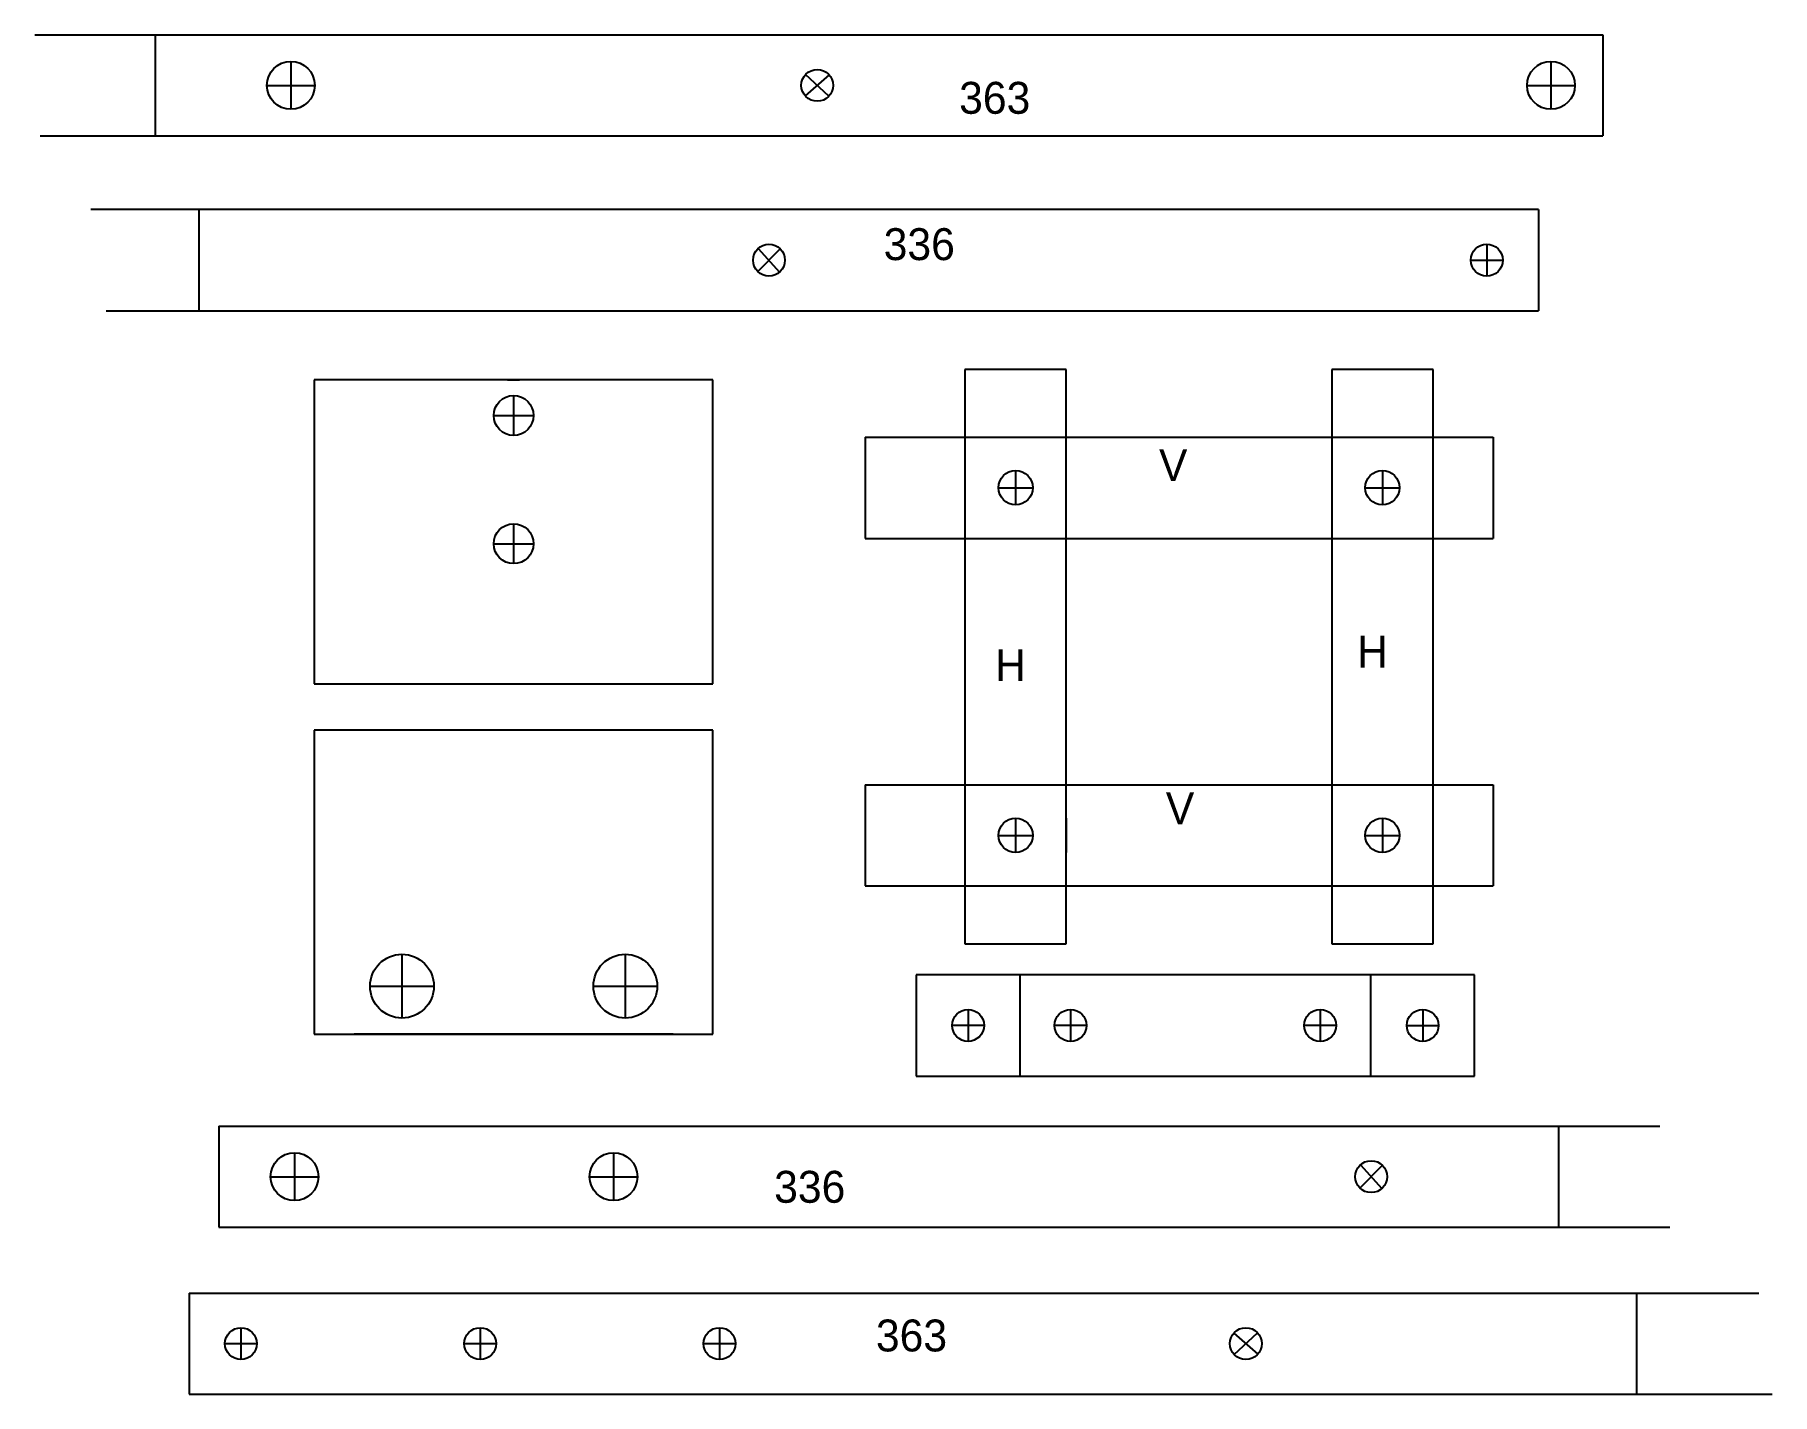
# Model space of a CAD drawing. Header units: millimetres. Extents: x -15418 to 43885, y -27590 to 23052.
# Drawn here: x 19950.1 to 20168, y 11415.6 to 11586.1 of the extents above; entities that cross this region are included whole.
import ezdxf

# ---------------------------------------------------------------- set-up
doc = ezdxf.new("R2010")
doc.units = ezdxf.units.MM
doc.header["$LTSCALE"] = 0.5
doc.layers.add('Layer1', color=1, linetype='Continuous')

msp = doc.modelspace()

# ---------------------------------------------------------------- texts
at = {"layer": 'Layer1', "transparency": 33554661}
for s, p in [('363', (20066.0306, 11576.2367)), ('336', (20056.5708, 11557.884)), ('V', (20091.0901, 11530.1663)), ('H', (20115.9274, 11506.7852)), ('H', (20070.5352, 11505.0744)), ('V', (20091.9467, 11487.111)), ('336', (20042.8377, 11439.6538)), ('363', (20055.5961, 11421.0073))]:
    msp.add_text(s, height=4, dxfattribs=at).set_placement(p)

# ---------------------------------------------------------------- linework, layer by layer
at = {"layer": 'Layer1', "transparency": 33554661}
for p, q in [((19950.1274, 11586.1498), (20146.7396, 11586.1498)), ((19965.2396, 11586.1498), (19965.2396, 11573.4498)), ((20146.7396, 11586.1498), (20146.7396, 11573.4498)), ((19982.2396, 11582.7998), (19982.2396, 11576.7998)), ((20140.2396, 11582.7998), (20140.2396, 11576.7998)), ((19979.2396, 11579.7998), (19985.2396, 11579.7998)), ((20049.7552, 11581.1048), (20046.724, 11578.4948)), ((20049.7049, 11578.4386), (20046.7743, 11581.161)), ((20137.2396, 11579.7998), (20143.2396, 11579.7998)), ((19950.7978, 11573.4498), (20146.7396, 11573.4498)), ((20138.6882, 11564.2247), (19957.1745, 11564.2247)), ((19970.6882, 11564.2247), (19970.6882, 11551.5247)), ((20138.6882, 11564.2247), (20138.6882, 11551.5247)), ((20132.1882, 11559.8747), (20132.1882, 11555.8747)), ((20040.7833, 11556.4512), (20043.5931, 11559.2981)), ((20040.8475, 11559.3588), (20043.5289, 11556.3906)), ((20130.1882, 11557.8747), (20134.1882, 11557.8747)), ((19959.0648, 11551.5247), (20138.6882, 11551.5247)), ((19985.1696, 11542.8536), (19985.1696, 11504.7536)), ((20035.1696, 11542.8536), (19985.1696, 11542.8536)), ((20009.4196, 11542.8536), (20010.9196, 11542.8536)), ((20035.1696, 11504.7536), (20035.1696, 11542.8536)), ((20066.7588, 11544.1667), (20066.7588, 11472.1388)), ((20079.4588, 11544.1667), (20066.7588, 11544.1667)), ((20079.4588, 11472.1388), (20079.4588, 11544.1667)), ((20112.7588, 11544.1667), (20112.7588, 11472.1388)), ((20125.4588, 11544.1667), (20112.7588, 11544.1667)), ((20125.4588, 11472.1388), (20125.4588, 11544.1667)), ((20010.1696, 11540.8936), (20010.1696, 11535.8936)), ((20007.6696, 11538.3936), (20012.6696, 11538.3936)), ((20054.2627, 11535.6859), (20133.0114, 11535.6859)), ((20054.2627, 11535.6859), (20054.2627, 11522.9859)), ((20133.0114, 11535.6859), (20133.0114, 11522.9859)), ((20073.1088, 11531.4859), (20073.1088, 11527.1859)), ((20119.1088, 11531.4859), (20119.1088, 11527.1859)), ((20070.9588, 11529.3359), (20075.2588, 11529.3359)), ((20116.9588, 11529.3359), (20121.2588, 11529.3359)), ((20010.1696, 11524.8136), (20010.1696, 11519.8136)), ((20054.2627, 11522.9859), (20133.0114, 11522.9859)), ((20007.6696, 11522.3136), (20012.6696, 11522.3136)), ((19985.1696, 11504.7536), (20035.1696, 11504.7536)), ((19985.1696, 11498.917), (19985.1696, 11460.817)), ((20035.1696, 11498.917), (19985.1696, 11498.917)), ((20035.1696, 11460.817), (20035.1696, 11498.917)), ((20054.2627, 11492.0859), (20133.0114, 11492.0859)), ((20054.2627, 11492.0859), (20054.2627, 11479.3859)), ((20133.0114, 11492.0859), (20133.0114, 11479.3859)), ((20073.1088, 11487.8859), (20073.1088, 11483.5859)), ((20079.4588, 11487.8859), (20079.4588, 11483.5859)), ((20119.1088, 11487.8859), (20119.1088, 11483.5859)), ((20070.9588, 11485.7359), (20075.2588, 11485.7359)), ((20116.9588, 11485.7359), (20121.2588, 11485.7359)), ((20054.2627, 11479.3859), (20133.0114, 11479.3859)), ((19996.1696, 11470.817), (19996.1696, 11462.817)), ((20024.1696, 11470.817), (20024.1696, 11462.817)), ((20066.7588, 11472.1388), (20079.4588, 11472.1388)), ((20112.7588, 11472.1388), (20125.4588, 11472.1388)), ((20130.6531, 11468.2456), (20060.6531, 11468.2456)), ((20060.6531, 11468.2456), (20060.6531, 11455.5456)), ((20073.6531, 11468.2456), (20073.6531, 11455.5456)), ((20117.6531, 11455.5456), (20117.6531, 11468.2456)), ((20130.6531, 11455.5456), (20130.6531, 11468.2456)), ((19992.1696, 11466.817), (20000.1696, 11466.817)), ((20020.1696, 11466.817), (20028.1696, 11466.817)), ((20067.1531, 11463.8956), (20067.1531, 11459.8956)), ((20080.0031, 11463.8956), (20080.0031, 11459.8956)), ((20111.3031, 11463.8956), (20111.3031, 11459.8956)), ((20124.1531, 11463.8956), (20124.1531, 11459.8956)), ((20069.1531, 11461.8956), (20065.1531, 11461.8956)), ((20082.0031, 11461.8956), (20078.0031, 11461.8956)), ((20113.3031, 11461.8956), (20109.3031, 11461.8956)), ((20122.1531, 11461.8956), (20126.1531, 11461.8956)), ((19985.1696, 11460.817), (20035.1696, 11460.817)), ((20030.1696, 11460.817), (19990.1696, 11460.817)), ((20060.6531, 11455.5456), (20130.6531, 11455.5456)), ((19973.1997, 11449.2764), (20153.8748, 11449.2764)), ((19973.1997, 11449.2764), (19973.1997, 11436.5764)), ((20141.1997, 11449.2764), (20141.1997, 11436.5764)), ((19982.6997, 11445.9264), (19982.6997, 11439.9264)), ((20022.6997, 11445.9264), (20022.6997, 11439.9264)), ((20022.6997, 11444.9264), (20022.6997, 11440.9264)), ((20116.2947, 11441.5029), (20119.1046, 11444.3498)), ((20116.3589, 11444.4104), (20119.0404, 11441.4423)), ((19979.6997, 11442.9264), (19985.6997, 11442.9264)), ((20019.6997, 11442.9264), (20025.6997, 11442.9264)), ((20020.6997, 11442.9264), (20024.6997, 11442.9264)), ((19973.1997, 11436.5764), (20155.1343, 11436.5764)), ((19969.481, 11428.336), (20166.309, 11428.336)), ((19969.481, 11428.336), (19969.481, 11415.636)), ((20150.981, 11428.336), (20150.981, 11415.636)), ((19975.981, 11423.986), (19975.981, 11419.986)), ((20005.981, 11423.986), (20005.981, 11419.986)), ((20035.981, 11423.986), (20035.981, 11419.986)), ((20100.4654, 11423.291), (20103.4966, 11420.681)), ((20100.5157, 11420.6248), (20103.4463, 11423.3472)), ((19973.981, 11421.986), (19977.981, 11421.986)), ((20003.981, 11421.986), (20007.981, 11421.986)), ((20033.981, 11421.986), (20037.981, 11421.986)), ((19969.481, 11415.636), (20167.9852, 11415.636))]:
    msp.add_line(p, q, dxfattribs=at)
for centre, radius in [((19982.2396, 11579.7998), 3), ((20048.2396, 11579.7998), 2), ((20140.2396, 11579.7998), 3), ((20042.1882, 11557.8747), 2), ((20132.1882, 11557.8747), 2), ((20010.1696, 11538.3936), 2.5), ((20073.1088, 11529.3359), 2.15), ((20119.1088, 11529.3359), 2.15), ((20010.1696, 11522.3136), 2.5), ((20073.1088, 11485.7359), 2.15), ((20119.1088, 11485.7359), 2.15), ((19996.1696, 11466.817), 4), ((20024.1696, 11466.817), 4), ((20067.1531, 11461.8956), 2), ((20080.0031, 11461.8956), 2), ((20111.3031, 11461.8956), 2), ((20124.1531, 11461.8956), 2), ((19982.6997, 11442.9264), 3), ((20022.6997, 11442.9264), 3), ((20117.6997, 11442.9264), 2), ((19975.981, 11421.986), 2), ((20005.981, 11421.986), 2), ((20035.981, 11421.986), 2), ((20101.981, 11421.986), 2)]:
    msp.add_circle(centre, radius, dxfattribs=at)

msp.set_redraw_order([(e.dxf.handle, doc.entitydb.next_handle()) for e in msp.query("TEXT MTEXT ATTDEF DIMENSION ARC_DIMENSION")])  # texts and dimensions are drawn at this point

doc.saveas('drawing.dxf')
